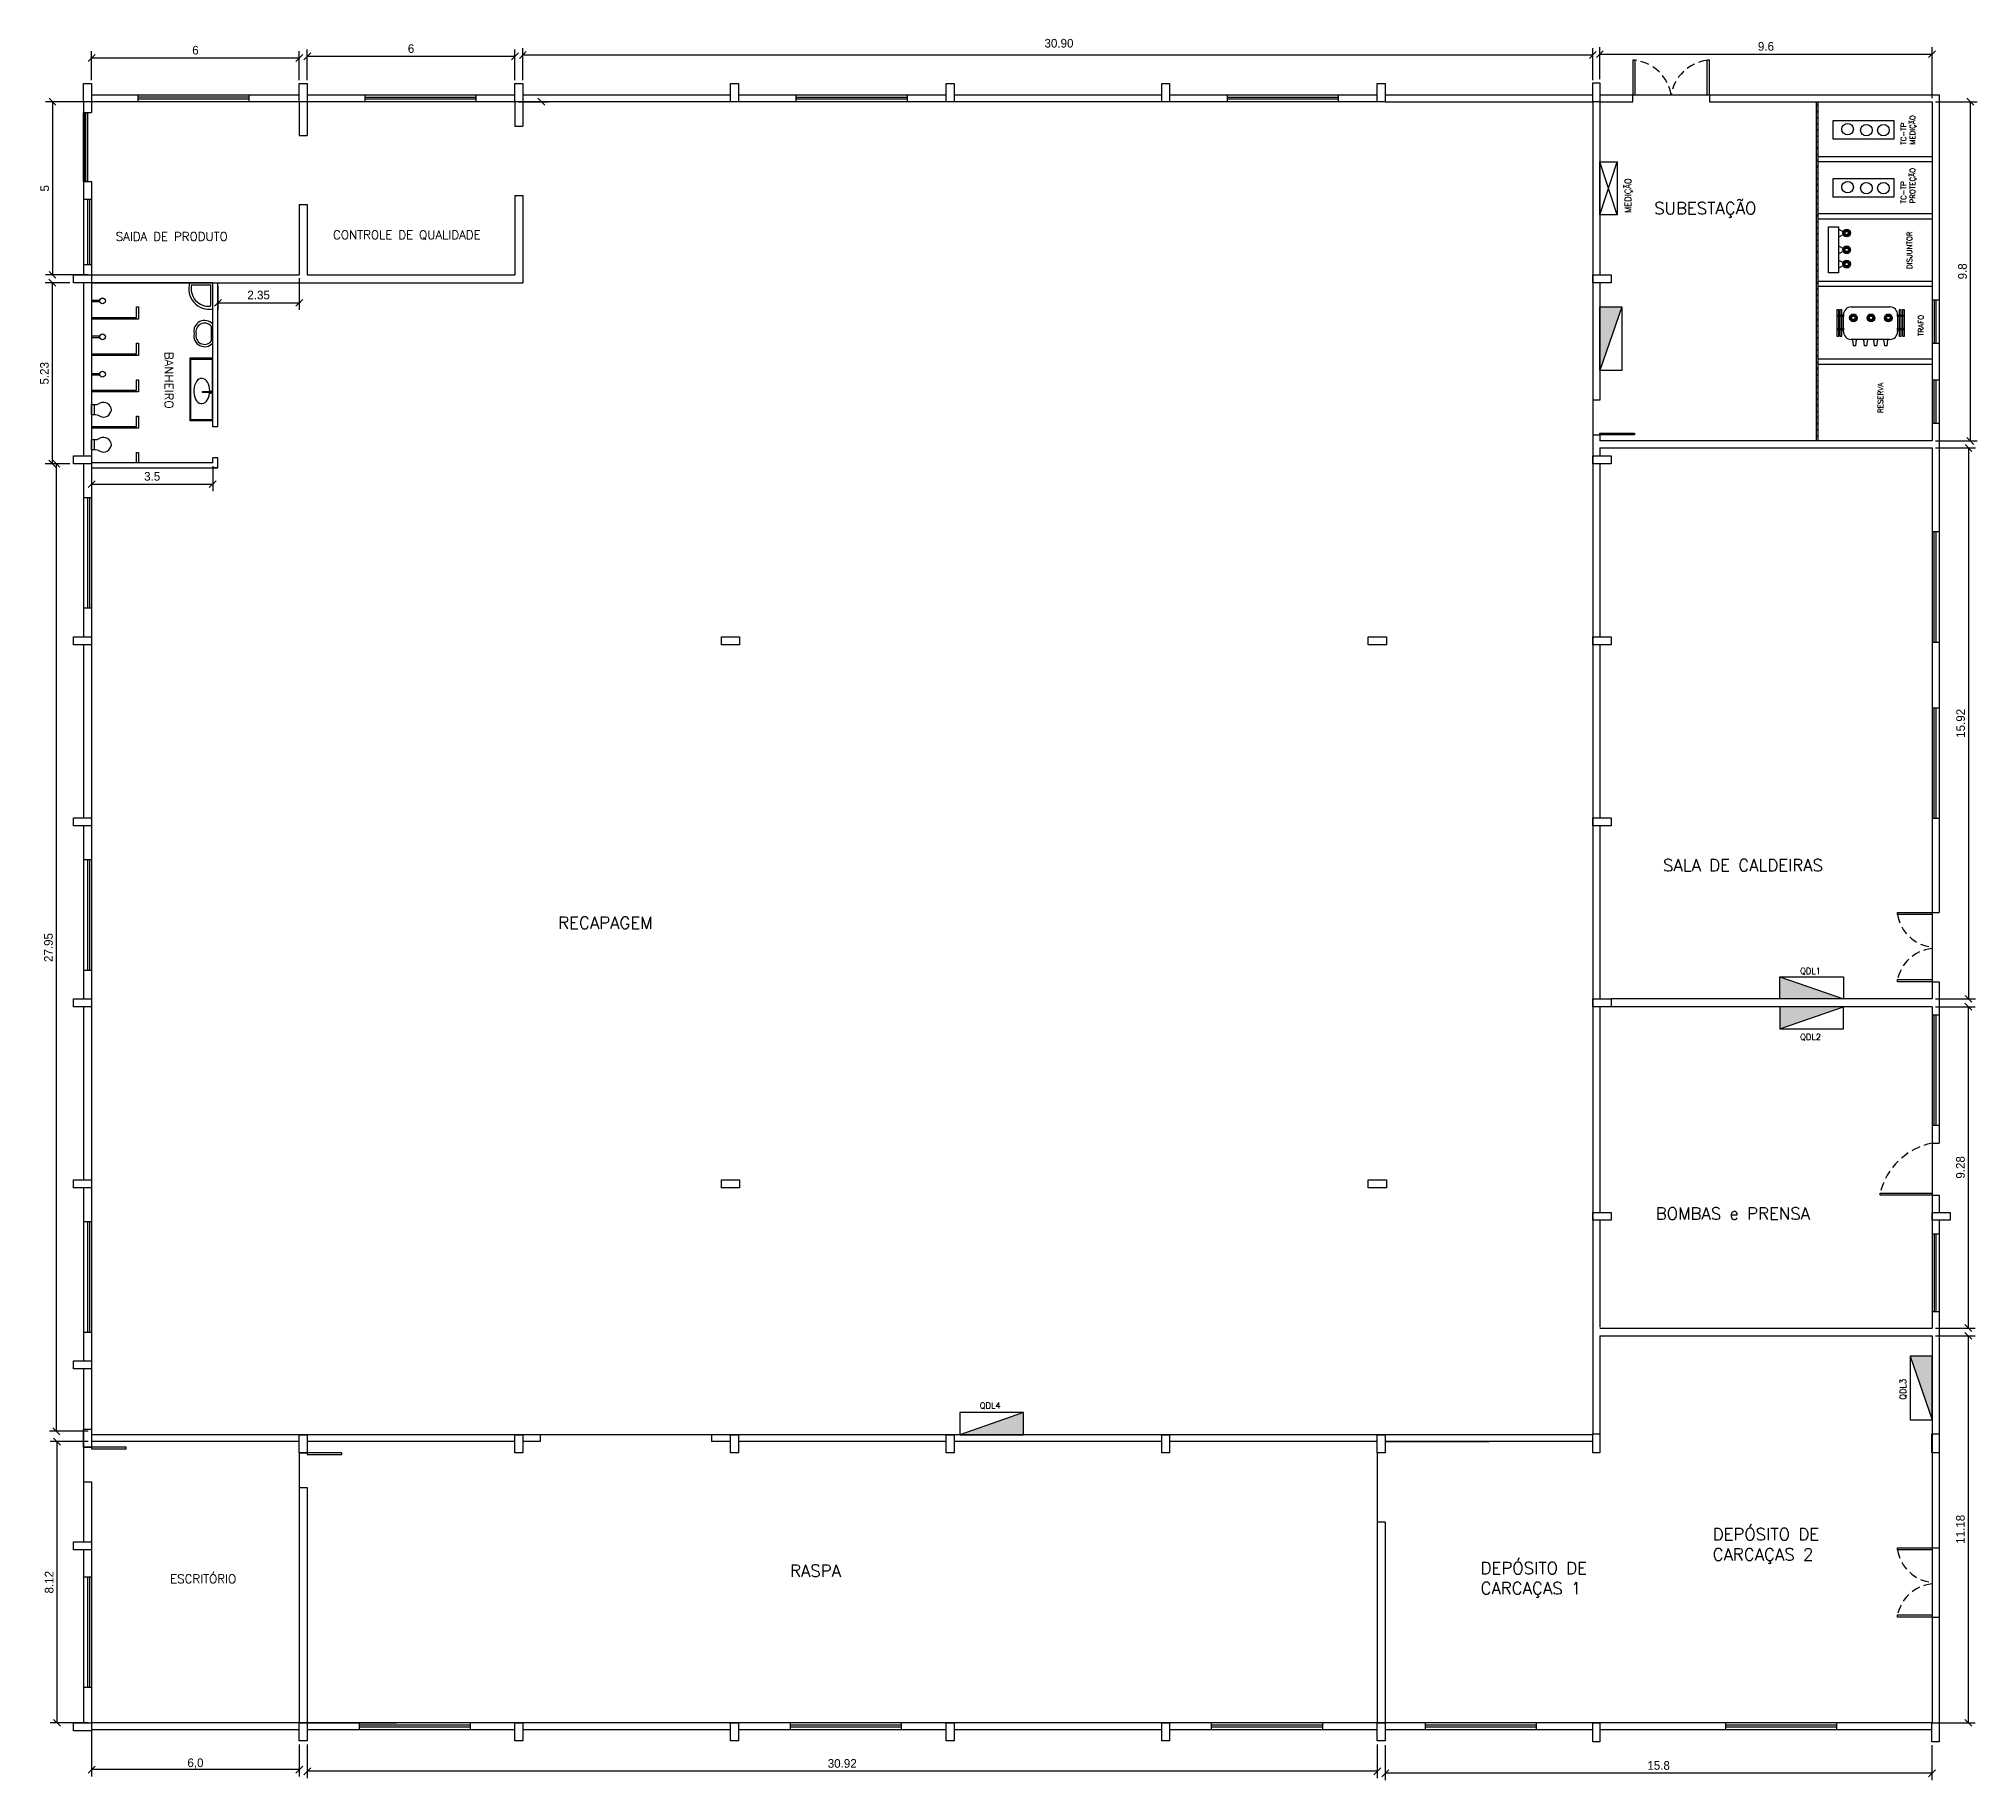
# Model space of a CAD drawing. Extents: x 196 to 412, y 12 to 135.
# Drawn here: x 284.8 to 340.8, y 81 to 131.3 of the extents above; entities that cross this region are included whole.
import ezdxf

# ---------------------------------------------------------------- set-up
doc = ezdxf.new("R2010")
doc.units = 0
doc.header["$MEASUREMENT"] = 0
doc.linetypes.add('DASHED2', pattern=[0.375, 0.25, -0.125])
doc.layers.get('0').update_dxf_attribs({"linetype": 'CONTINUOUS'})
doc.layers.get('DEFPOINTS').update_dxf_attribs({"linetype": 'CONTINUOUS'})
for name, color, linetype in [('_ARQ', 5, 'CONTINUOUS'), ('_ARQ-TEXTO', 4, 'CONTINUOUS'), ('_COTAS', 4, 'CONTINUOUS'), ('_ELT-PONTO', 2, 'CONTINUOUS'), ('_ELT-PONTO-TEXTO', 4, 'CONTINUOUS')]:
    doc.layers.add(name, color=color, linetype=linetype)
doc.styles.add('ROMANS', font='romans')
doc.dimstyles.new('LUMINOTECNICO', dxfattribs={"dimscale": 0, "dimtxt": 0.25, "dimasz": 0.2, "dimexe": 0.2, "dimexo": 0.1, "dimgap": 0.1, "dimtad": 1, "dimdsep": 46, "dimtxsty": 'Standard', "dimblk1": 'OBLIQUE', "dimblk2": 'OBLIQUE', "dimsah": 1, "dimcen": 0.2, "dimadec": 1, "dimazin": 0, "dimtfac": 1, "dimtmove": 0, "dimatfit": 3, "dimldrblk": 'OBLIQUE', "dimfxl": 1, "dimtolj": 1, "dimtzin": 0, "dimarcsym": 0})

msp = doc.modelspace()

# ---------------------------------------------------------------- texts
at = {"layer": '_ARQ-TEXTO', "style": 'ROMANS'}
for s, height, p in [('SUBESTAÇÃO', 0.35, (331.444, 126.218)), ('SAIDA DE PRODUTO', 0.25, (286.996, 125.45)), ('CONTROLE DE QUALIDADE', 0.25, (293.274, 125.501)), ('SALA DE CALDEIRAS', 0.35, (331.698, 107.238)), ('RECAPAGEM', 0.35, (299.778, 105.574)), ('BOMBAS e PRENSA', 0.35, (331.49, 97.174)), ('ESCRITÓRIO', 0.25, (288.567, 86.671)), ('RASPA', 0.35, (306.477, 86.853))]:
    msp.add_text(s, height=height, dxfattribs=at).set_placement(p)
msp.add_text('BANHEIRO', height=0.25, rotation=270, dxfattribs=at).set_placement((288.409, 122.245))
at = {"layer": '_ARQ-TEXTO', "linetype": 'Continuous', "char_height": 0.35, "attachment_point": 1, "style": 'ROMANS'}
for s, insert, width in [('DEPÓSITO DE \\PCARCAÇAS 2', (333.133, 88.259), 7.0685), ('DEPÓSITO DE \\PCARCAÇAS 1', (326.428, 87.282), 6.968)]:
    msp.add_mtext(s, dxfattribs=dict(at, insert=insert, width=width))
at = {"layer": '_COTAS', "linetype": 'Continuous', "char_height": 0.25, "attachment_point": 5}
for s, insert in [('30.90', (314.247, 131.158)), ('6,0', (289.298, 81.459))]:
    msp.add_mtext(s, dxfattribs=dict(at, insert=insert))
at = {"layer": '_ELT-PONTO-TEXTO', "style": 'ROMANS'}
for s, height, p in [('TC-TP', 0.15, (338.722, 128.224)), ('MEDIÇÃO', 0.15, (338.984, 128.224)), ('MEDIÇÃO', 0.176, (330.774, 126.254)), ('TC-TP', 0.15, (338.722, 126.529)), ('PROTEÇÃO', 0.15, (338.984, 126.529)), ('DISJUNTOR', 0.15, (338.893, 124.64)), ('TRAFO', 0.15, (339.225, 122.698)), ('RESERVA', 0.15, (338.055, 120.478)), ('QDL3', 0.176, (338.72, 91.969))]:
    msp.add_text(s, height=height, rotation=90, dxfattribs=at).set_placement(p)
for s, p in [('QDL1', (335.66, 104.267)), ('QDL2', (335.66, 102.363)), ('QDL4', (311.958, 91.713))]:
    msp.add_text(s, height=0.176, dxfattribs=at).set_placement(p)

# ---------------------------------------------------------------- blocks, each defined once
blk = doc.blocks.new('_OBLIQUE')
at = {"color": 0, "linetype": 'ByBlock'}
blk.add_line((-0.5, -0.5), (0.5, 0.5), dxfattribs=at)
blk = doc.blocks.new('*D111')
at = {"layer": '_COTAS', "color": 0, "linetype": 'Continuous', "lineweight": -2, "transparency": 16777216}
for p, q in [((329.873, 130.117), (329.873, 131.043)), ((329.873, 130.843), (339.473, 130.843)), ((339.473, 129.569), (339.473, 131.043))]:
    blk.add_line(p, q, dxfattribs=at)
at = {"layer": 'DEFPOINTS', "color": 0, "linetype": 'Continuous', "transparency": 16777216}
for p in [(339.473, 130.843), (329.873, 130.017), (339.473, 129.469)]:
    blk.add_point(p, dxfattribs=at)
at = {"layer": '_COTAS', "color": 0, "linetype": 'Continuous', "lineweight": -2, "transparency": 16777216, "xscale": 0.2, "yscale": 0.2, "zscale": 0.2, "rotation": 180}
blk.add_blockref('_OBLIQUE', (329.873, 130.843), dxfattribs=at)
at = {"layer": '_COTAS', "color": 0, "linetype": 'Continuous', "lineweight": -2, "transparency": 16777216, "xscale": 0.2, "yscale": 0.2, "zscale": 0.2}
blk.add_blockref('_OBLIQUE', (339.473, 130.843), dxfattribs=at)
at = {"layer": '_COTAS', "color": 0, "linetype": 'Continuous', "transparency": 16777216, "insert": (334.673, 131.068), "char_height": 0.25, "attachment_point": 5}
blk.add_mtext('\\A1;9.6', dxfattribs=at)
blk = doc.blocks.new('*D112')
at = {"layer": '_COTAS', "color": 0, "linetype": 'Continuous', "lineweight": -2, "transparency": 16777216}
for p, q in [((339.573, 129.469), (340.777, 129.469)), ((340.577, 129.469), (340.577, 119.669)), ((339.573, 119.669), (340.777, 119.669))]:
    blk.add_line(p, q, dxfattribs=at)
at = {"layer": 'DEFPOINTS', "color": 0, "linetype": 'Continuous', "transparency": 16777216}
for p in [(339.473, 129.469), (339.473, 119.669), (340.577, 119.669)]:
    blk.add_point(p, dxfattribs=at)
at = {"layer": '_COTAS', "color": 0, "linetype": 'Continuous', "lineweight": -2, "transparency": 16777216, "xscale": 0.2, "yscale": 0.2, "zscale": 0.2}
for p, rotation in [((340.577, 129.469), 90), ((340.577, 119.669), 270)]:
    blk.add_blockref('_OBLIQUE', p, dxfattribs=dict(at, rotation=rotation))
at = {"layer": '_COTAS', "color": 0, "linetype": 'Continuous', "transparency": 16777216, "insert": (340.352, 124.569), "char_height": 0.25, "attachment_point": 5, "rotation": 90}
blk.add_mtext('\\A1;9.8', dxfattribs=at)
blk = doc.blocks.new('*D113')
at = {"layer": '_COTAS', "color": 0, "linetype": 'Continuous', "lineweight": -2, "transparency": 16777216}
for p, q in [((339.573, 119.469), (340.724, 119.469)), ((340.524, 119.469), (340.524, 103.552)), ((339.573, 103.552), (340.724, 103.552))]:
    blk.add_line(p, q, dxfattribs=at)
at = {"layer": 'DEFPOINTS', "color": 0, "linetype": 'Continuous', "transparency": 16777216}
for p in [(339.473, 119.469), (339.473, 103.552), (340.524, 103.552)]:
    blk.add_point(p, dxfattribs=at)
at = {"layer": '_COTAS', "color": 0, "linetype": 'Continuous', "lineweight": -2, "transparency": 16777216, "xscale": 0.2, "yscale": 0.2, "zscale": 0.2}
for p, rotation in [((340.524, 119.469), 90), ((340.524, 103.552), 270)]:
    blk.add_blockref('_OBLIQUE', p, dxfattribs=dict(at, rotation=rotation))
at = {"layer": '_COTAS', "color": 0, "linetype": 'Continuous', "transparency": 16777216, "insert": (340.299, 111.511), "char_height": 0.25, "attachment_point": 5, "rotation": 90}
blk.add_mtext('\\A1;15.92', dxfattribs=at)
blk = doc.blocks.new('*D114')
at = {"layer": '_COTAS', "color": 0, "linetype": 'Continuous', "lineweight": -2, "transparency": 16777216}
for p, q in [((339.573, 103.323), (340.718, 103.323)), ((340.518, 103.323), (340.518, 94.041)), ((339.573, 94.041), (340.718, 94.041))]:
    blk.add_line(p, q, dxfattribs=at)
at = {"layer": 'DEFPOINTS', "color": 0, "linetype": 'Continuous', "transparency": 16777216}
for p in [(339.473, 103.323), (339.473, 94.041), (340.518, 94.041)]:
    blk.add_point(p, dxfattribs=at)
at = {"layer": '_COTAS', "color": 0, "linetype": 'Continuous', "lineweight": -2, "transparency": 16777216, "xscale": 0.2, "yscale": 0.2, "zscale": 0.2}
for p, rotation in [((340.518, 103.323), 90), ((340.518, 94.041), 270)]:
    blk.add_blockref('_OBLIQUE', p, dxfattribs=dict(at, rotation=rotation))
at = {"layer": '_COTAS', "color": 0, "linetype": 'Continuous', "transparency": 16777216, "insert": (340.293, 98.682), "char_height": 0.25, "attachment_point": 5, "rotation": 90}
blk.add_mtext('\\A1;9.28', dxfattribs=at)
blk = doc.blocks.new('*D115')
at = {"layer": '_COTAS', "color": 0, "linetype": 'Continuous', "lineweight": -2, "transparency": 16777216}
for p, q in [((339.573, 93.817), (340.718, 93.817)), ((340.518, 93.817), (340.518, 82.635)), ((339.57, 82.635), (340.718, 82.635))]:
    blk.add_line(p, q, dxfattribs=at)
at = {"layer": 'DEFPOINTS', "color": 0, "linetype": 'Continuous', "transparency": 16777216}
for p in [(339.473, 93.817), (339.47, 82.635), (340.518, 82.635)]:
    blk.add_point(p, dxfattribs=at)
at = {"layer": '_COTAS', "color": 0, "linetype": 'Continuous', "lineweight": -2, "transparency": 16777216, "xscale": 0.2, "yscale": 0.2, "zscale": 0.2}
for p, rotation in [((340.518, 93.817), 90), ((340.518, 82.635), 270)]:
    blk.add_blockref('_OBLIQUE', p, dxfattribs=dict(at, rotation=rotation))
at = {"layer": '_COTAS', "color": 0, "linetype": 'Continuous', "transparency": 16777216, "insert": (340.293, 88.226), "char_height": 0.25, "attachment_point": 5, "rotation": 90}
blk.add_mtext('\\A1;11.18', dxfattribs=at)
blk = doc.blocks.new('*D116')
at = {"layer": '_COTAS', "color": 0, "linetype": 'Continuous', "lineweight": -2, "transparency": 16777216}
for p, q in [((323.673, 81.987), (323.673, 80.977)), ((339.47, 81.987), (339.47, 80.977)), ((339.47, 81.177), (323.673, 81.177))]:
    blk.add_line(p, q, dxfattribs=at)
at = {"layer": 'DEFPOINTS', "color": 0, "linetype": 'Continuous', "transparency": 16777216}
for p in [(323.673, 82.087), (339.47, 82.087), (323.673, 81.177)]:
    blk.add_point(p, dxfattribs=at)
at = {"layer": '_COTAS', "color": 0, "linetype": 'Continuous', "lineweight": -2, "transparency": 16777216, "xscale": 0.2, "yscale": 0.2, "zscale": 0.2, "rotation": 180}
blk.add_blockref('_OBLIQUE', (323.673, 81.177), dxfattribs=at)
at = {"layer": '_COTAS', "color": 0, "linetype": 'Continuous', "lineweight": -2, "transparency": 16777216, "xscale": 0.2, "yscale": 0.2, "zscale": 0.2}
blk.add_blockref('_OBLIQUE', (339.47, 81.177), dxfattribs=at)
at = {"layer": '_COTAS', "color": 0, "linetype": 'Continuous', "transparency": 16777216, "insert": (331.571, 81.402), "char_height": 0.25, "attachment_point": 5}
blk.add_mtext('\\A1;15.8', dxfattribs=at)
blk = doc.blocks.new('*D117')
at = {"layer": '_COTAS', "color": 0, "linetype": 'Continuous', "lineweight": -2, "transparency": 16777216}
for p, q in [((292.527, 82.011), (292.527, 81.036)), ((323.444, 82.011), (323.444, 81.036)), ((323.444, 81.236), (292.527, 81.236))]:
    blk.add_line(p, q, dxfattribs=at)
at = {"layer": 'DEFPOINTS', "color": 0, "linetype": 'Continuous', "transparency": 16777216}
for p in [(292.527, 82.111), (323.444, 82.111), (292.527, 81.236)]:
    blk.add_point(p, dxfattribs=at)
at = {"layer": '_COTAS', "color": 0, "linetype": 'Continuous', "lineweight": -2, "transparency": 16777216, "xscale": 0.2, "yscale": 0.2, "zscale": 0.2, "rotation": 180}
blk.add_blockref('_OBLIQUE', (292.527, 81.236), dxfattribs=at)
at = {"layer": '_COTAS', "color": 0, "linetype": 'Continuous', "lineweight": -2, "transparency": 16777216, "xscale": 0.2, "yscale": 0.2, "zscale": 0.2}
blk.add_blockref('_OBLIQUE', (323.444, 81.236), dxfattribs=at)
at = {"layer": '_COTAS', "color": 0, "linetype": 'Continuous', "transparency": 16777216, "insert": (307.985, 81.461), "char_height": 0.25, "attachment_point": 5}
blk.add_mtext('\\A1;30.92', dxfattribs=at)
blk = doc.blocks.new('*D118')
at = {"layer": '_COTAS', "color": 0, "linetype": 'Continuous', "lineweight": -2, "transparency": 16777216}
for p, q in [((292.527, 130.093), (292.527, 130.978)), ((298.527, 130.778), (292.527, 130.778)), ((298.527, 130.093), (298.527, 130.978))]:
    blk.add_line(p, q, dxfattribs=at)
at = {"layer": 'DEFPOINTS', "color": 0, "linetype": 'Continuous', "transparency": 16777216}
for p in [(292.527, 130.778), (292.527, 129.993), (298.527, 129.993)]:
    blk.add_point(p, dxfattribs=at)
at = {"layer": '_COTAS', "color": 0, "linetype": 'Continuous', "lineweight": -2, "transparency": 16777216, "xscale": 0.2, "yscale": 0.2, "zscale": 0.2, "rotation": 180}
blk.add_blockref('_OBLIQUE', (292.527, 130.778), dxfattribs=at)
at = {"layer": '_COTAS', "color": 0, "linetype": 'Continuous', "lineweight": -2, "transparency": 16777216, "xscale": 0.2, "yscale": 0.2, "zscale": 0.2}
blk.add_blockref('_OBLIQUE', (298.527, 130.778), dxfattribs=at)
at = {"layer": '_COTAS', "color": 0, "linetype": 'Continuous', "transparency": 16777216, "insert": (295.527, 131.003), "char_height": 0.25, "attachment_point": 5}
blk.add_mtext('\\A1;6', dxfattribs=at)
blk = doc.blocks.new('*D119')
at = {"layer": '_COTAS', "color": 0, "linetype": 'Continuous', "lineweight": -2, "transparency": 16777216}
for p, q in [((286.298, 130.093), (286.298, 130.932)), ((292.298, 130.732), (286.298, 130.732)), ((292.298, 130.093), (292.298, 130.932))]:
    blk.add_line(p, q, dxfattribs=at)
at = {"layer": 'DEFPOINTS', "color": 0, "linetype": 'Continuous', "transparency": 16777216}
for p in [(286.298, 130.732), (286.298, 129.993), (292.298, 129.993)]:
    blk.add_point(p, dxfattribs=at)
at = {"layer": '_COTAS', "color": 0, "linetype": 'Continuous', "lineweight": -2, "transparency": 16777216, "xscale": 0.2, "yscale": 0.2, "zscale": 0.2, "rotation": 180}
blk.add_blockref('_OBLIQUE', (286.298, 130.732), dxfattribs=at)
at = {"layer": '_COTAS', "color": 0, "linetype": 'Continuous', "lineweight": -2, "transparency": 16777216, "xscale": 0.2, "yscale": 0.2, "zscale": 0.2}
blk.add_blockref('_OBLIQUE', (292.298, 130.732), dxfattribs=at)
at = {"layer": '_COTAS', "color": 0, "linetype": 'Continuous', "transparency": 16777216, "insert": (289.298, 130.957), "char_height": 0.25, "attachment_point": 5}
blk.add_mtext('\\A1;6', dxfattribs=at)
blk = doc.blocks.new('*D120')
at = {"layer": '_COTAS', "color": 0, "linetype": 'Continuous', "lineweight": -2, "transparency": 16777216}
for p, q in [((286.198, 129.469), (284.969, 129.469)), ((285.169, 129.469), (285.169, 124.469)), ((286.198, 124.469), (284.969, 124.469))]:
    blk.add_line(p, q, dxfattribs=at)
at = {"layer": 'DEFPOINTS', "color": 0, "linetype": 'Continuous', "transparency": 16777216}
for p in [(286.298, 129.469), (285.169, 124.469), (286.298, 124.469)]:
    blk.add_point(p, dxfattribs=at)
at = {"layer": '_COTAS', "color": 0, "linetype": 'Continuous', "lineweight": -2, "transparency": 16777216, "xscale": 0.2, "yscale": 0.2, "zscale": 0.2}
for p, rotation in [((285.169, 129.469), 90), ((285.169, 124.469), 270)]:
    blk.add_blockref('_OBLIQUE', p, dxfattribs=dict(at, rotation=rotation))
at = {"layer": '_COTAS', "color": 0, "linetype": 'Continuous', "transparency": 16777216, "insert": (284.944, 126.969), "char_height": 0.25, "attachment_point": 5, "rotation": 90}
blk.add_mtext('\\A1;5', dxfattribs=at)
blk = doc.blocks.new('*D121')
at = {"layer": '_COTAS', "color": 0, "linetype": 'Continuous', "lineweight": -2, "transparency": 16777216}
for p, q in [((286.298, 118.79), (286.298, 118.22)), ((289.798, 118.94), (289.798, 118.22)), ((286.298, 118.42), (289.798, 118.42))]:
    blk.add_line(p, q, dxfattribs=at)
at = {"layer": 'DEFPOINTS', "color": 0, "linetype": 'Continuous', "transparency": 16777216}
for p in [(286.298, 118.89), (289.798, 119.04), (289.798, 118.42)]:
    blk.add_point(p, dxfattribs=at)
at = {"layer": '_COTAS', "color": 0, "linetype": 'Continuous', "lineweight": -2, "transparency": 16777216, "xscale": 0.2, "yscale": 0.2, "zscale": 0.2, "rotation": 180}
blk.add_blockref('_OBLIQUE', (286.298, 118.42), dxfattribs=at)
at = {"layer": '_COTAS', "color": 0, "linetype": 'Continuous', "lineweight": -2, "transparency": 16777216, "xscale": 0.2, "yscale": 0.2, "zscale": 0.2}
blk.add_blockref('_OBLIQUE', (289.798, 118.42), dxfattribs=at)
at = {"layer": '_COTAS', "color": 0, "linetype": 'Continuous', "transparency": 16777216, "insert": (288.048, 118.645), "char_height": 0.25, "attachment_point": 5}
blk.add_mtext('\\A1;3.5', dxfattribs=at)
blk = doc.blocks.new('*D122')
at = {"layer": '_COTAS', "color": 0, "linetype": 'Continuous', "lineweight": -2, "transparency": 16777216}
for p, q in [((285.673, 124.24), (284.96, 124.24)), ((285.16, 124.24), (285.16, 119.011)), ((285.673, 119.011), (284.96, 119.011))]:
    blk.add_line(p, q, dxfattribs=at)
at = {"layer": 'DEFPOINTS', "color": 0, "linetype": 'Continuous', "transparency": 16777216}
for p in [(285.773, 124.24), (285.16, 119.011), (285.773, 119.011)]:
    blk.add_point(p, dxfattribs=at)
at = {"layer": '_COTAS', "color": 0, "linetype": 'Continuous', "lineweight": -2, "transparency": 16777216, "xscale": 0.2, "yscale": 0.2, "zscale": 0.2}
for p, rotation in [((285.16, 124.24), 90), ((285.16, 119.011), 270)]:
    blk.add_blockref('_OBLIQUE', p, dxfattribs=dict(at, rotation=rotation))
at = {"layer": '_COTAS', "color": 0, "linetype": 'Continuous', "transparency": 16777216, "insert": (284.935, 121.625), "char_height": 0.25, "attachment_point": 5, "rotation": 90}
blk.add_mtext('\\A1;5.23', dxfattribs=at)
blk = doc.blocks.new('*D123')
at = {"layer": '_COTAS', "color": 0, "linetype": 'Continuous', "lineweight": -2, "transparency": 16777216}
for p, q in [((292.298, 124.369), (292.298, 123.459)), ((289.948, 124.14), (289.948, 123.459)), ((289.948, 123.659), (292.298, 123.659))]:
    blk.add_line(p, q, dxfattribs=at)
at = {"layer": 'DEFPOINTS', "color": 0, "linetype": 'Continuous', "transparency": 16777216}
for p in [(292.298, 124.469), (289.948, 124.24), (292.298, 123.659)]:
    blk.add_point(p, dxfattribs=at)
at = {"layer": '_COTAS', "color": 0, "linetype": 'Continuous', "lineweight": -2, "transparency": 16777216, "xscale": 0.2, "yscale": 0.2, "zscale": 0.2, "rotation": 180}
blk.add_blockref('_OBLIQUE', (289.948, 123.659), dxfattribs=at)
at = {"layer": '_COTAS', "color": 0, "linetype": 'Continuous', "lineweight": -2, "transparency": 16777216, "xscale": 0.2, "yscale": 0.2, "zscale": 0.2}
blk.add_blockref('_OBLIQUE', (292.298, 123.659), dxfattribs=at)
at = {"layer": '_COTAS', "color": 0, "linetype": 'Continuous', "transparency": 16777216, "insert": (291.123, 123.884), "char_height": 0.25, "attachment_point": 5}
blk.add_mtext('\\A1;2.35', dxfattribs=at)
blk = doc.blocks.new('*D124')
at = {"layer": '_COTAS', "color": 0, "linetype": 'Continuous', "lineweight": -2, "transparency": 16777216}
for p, q in [((285.673, 119.011), (285.077, 119.011)), ((285.277, 119.011), (285.277, 91.06)), ((286.198, 91.06), (285.077, 91.06))]:
    blk.add_line(p, q, dxfattribs=at)
at = {"layer": 'DEFPOINTS', "color": 0, "linetype": 'Continuous', "transparency": 16777216}
for p in [(285.773, 119.011), (285.277, 91.06), (286.298, 91.06)]:
    blk.add_point(p, dxfattribs=at)
at = {"layer": '_COTAS', "color": 0, "linetype": 'Continuous', "lineweight": -2, "transparency": 16777216, "xscale": 0.2, "yscale": 0.2, "zscale": 0.2}
for p, rotation in [((285.277, 119.011), 90), ((285.277, 91.06), 270)]:
    blk.add_blockref('_OBLIQUE', p, dxfattribs=dict(at, rotation=rotation))
at = {"layer": '_COTAS', "color": 0, "linetype": 'Continuous', "transparency": 16777216, "insert": (285.052, 105.035), "char_height": 0.25, "attachment_point": 5, "rotation": 90}
blk.add_mtext('\\A1;27.95', dxfattribs=at)
blk = doc.blocks.new('*D125')
at = {"layer": '_COTAS', "color": 0, "linetype": 'Continuous', "lineweight": -2, "transparency": 16777216}
for p, q in [((286.198, 90.76), (285.097, 90.76)), ((285.297, 90.76), (285.297, 82.635)), ((286.198, 82.635), (285.097, 82.635))]:
    blk.add_line(p, q, dxfattribs=at)
at = {"layer": 'DEFPOINTS', "color": 0, "linetype": 'Continuous', "transparency": 16777216}
for p in [(286.298, 90.76), (285.297, 82.635), (286.298, 82.635)]:
    blk.add_point(p, dxfattribs=at)
at = {"layer": '_COTAS', "color": 0, "linetype": 'Continuous', "lineweight": -2, "transparency": 16777216, "xscale": 0.2, "yscale": 0.2, "zscale": 0.2}
for p, rotation in [((285.297, 90.76), 90), ((285.297, 82.635), 270)]:
    blk.add_blockref('_OBLIQUE', p, dxfattribs=dict(at, rotation=rotation))
at = {"layer": '_COTAS', "color": 0, "linetype": 'Continuous', "transparency": 16777216, "insert": (285.072, 86.698), "char_height": 0.25, "attachment_point": 5, "rotation": 90}
blk.add_mtext('\\A1;8.12', dxfattribs=at)

# ---------------------------------------------------------------- dimensions: what is measured, and where the dimension line sits
at = {"layer": '_COTAS', "linetype": 'Continuous'}
for base, p1, p2, picture, middle in [((286.298, 130.732), (292.298, 129.993), (286.298, 129.993), '*D119', (289.298, 130.957)), ((292.527, 130.778), (298.527, 129.993), (292.527, 129.993), '*D118', (295.527, 131.003)), ((339.473, 130.843), (329.873, 130.017), (339.473, 129.469), '*D111', (334.673, 131.068)), ((292.298, 123.659), (289.948, 124.24), (292.298, 124.469), '*D123', (291.123, 123.884)), ((289.798, 118.42), (286.298, 118.89), (289.798, 119.04), '*D121', (288.048, 118.645)), ((292.527, 81.236), (323.444, 82.111), (292.527, 82.111), '*D117', (307.985, 81.461)), ((323.673, 81.177), (339.47, 82.087), (323.673, 82.087), '*D116', (331.571, 81.402))]:
    dim = msp.add_linear_dim(base=base, p1=p1, p2=p2, dimstyle='LUMINOTECNICO', override={"dimscale": 1}, dxfattribs=at)
    dim.commit()
    dim.dimension.update_dxf_attribs({"geometry": picture, "text_midpoint": middle})
for base, p1, p2, picture, middle in [((285.169, 124.469), (286.298, 129.469), (286.298, 124.469), '*D120', (284.944, 126.969)), ((340.577, 119.669), (339.473, 129.469), (339.473, 119.669), '*D112', (340.352, 124.569)), ((285.16, 119.011), (285.773, 124.24), (285.773, 119.011), '*D122', (284.935, 121.625)), ((340.524, 103.552), (339.473, 119.469), (339.473, 103.552), '*D113', (340.299, 111.511)), ((285.277, 91.06), (285.773, 119.011), (286.298, 91.06), '*D124', (285.052, 105.035)), ((340.518, 94.041), (339.473, 103.323), (339.473, 94.041), '*D114', (340.293, 98.682)), ((340.518, 82.635), (339.473, 93.817), (339.47, 82.635), '*D115', (340.293, 88.226)), ((285.2968, 82.6354), (286.2976, 90.7598), (286.2976, 82.6354), '*D125', (285.0718, 86.6976))]:
    dim = msp.add_linear_dim(base=base, p1=p1, p2=p2, angle=90, dimstyle='LUMINOTECNICO', override={"dimscale": 1}, dxfattribs=at)
    dim.commit()
    dim.dimension.update_dxf_attribs({"geometry": picture, "text_midpoint": middle})

# ---------------------------------------------------------------- hatches: boundary and pattern name
at = {"layer": '_ARQ'}
h = msp.add_hatch(dxfattribs=at)
h.set_pattern_fill('ANSI31', color=256, style=0)
h.set_pattern_definition([(45, (66.87959, -4.49997), (-0.08838835, 0.08838835), [])])
h.paths.add_polyline_path([(336.182, 129.469), (336.13, 129.469), (336.13, 119.669), (336.182, 119.669)])
at = {"layer": '_ELT-PONTO', "linetype": 'Continuous'}
h = msp.add_hatch(color=256, dxfattribs=at)
h.paths.add_polyline_path([(336.894, 125.675, 1), (337.116, 125.675, 1)])
h.paths.add_polyline_path([(337.054, 125.675, -1), (336.956, 125.675, -1)], flags=16)
h = msp.add_hatch(color=256, dxfattribs=at)
h.paths.add_polyline_path([(336.894, 125.191, 1), (337.116, 125.191, 1)])
h.paths.add_polyline_path([(337.054, 125.191, -1), (336.956, 125.191, -1)], flags=16)
h = msp.add_hatch(color=256, dxfattribs=at)
h.paths.add_polyline_path([(336.894, 124.778, 1), (337.116, 124.778, 1)])
h.paths.add_polyline_path([(337.054, 124.778, -1), (336.956, 124.778, -1)], flags=16)
for points in [[(329.873, 121.702), (330.51, 123.542), (329.873, 123.542)], [(336.913, 103.552), (335.072, 104.189), (335.072, 103.552)], [(335.072, 103.323), (335.072, 102.686), (336.913, 103.323)], [(339.473, 93.231), (338.836, 93.231), (339.473, 91.391)], [(313.219, 90.96), (313.219, 91.597), (311.379, 90.96)]]:
    msp.add_hatch(color=256, dxfattribs=at).paths.add_polyline_path(points)
h = msp.add_hatch(color=256, dxfattribs=at)
h.paths.add_polyline_path([(337.311, 123.226, 1), (337.09, 123.226, 1)])
h.paths.add_polyline_path([(337.151, 123.226, -1), (337.25, 123.226, -1)], flags=16)
h = msp.add_hatch(color=256, dxfattribs=at)
h.paths.add_polyline_path([(337.708, 123.116, 1), (337.708, 123.337, 1)])
h.paths.add_polyline_path([(337.708, 123.276, -1), (337.708, 123.177, -1)], flags=16)
h = msp.add_hatch(color=256, dxfattribs=at)
h.paths.add_polyline_path([(338.32, 123.226, 1), (338.099, 123.226, 1)])
h.paths.add_polyline_path([(338.16, 123.226, -1), (338.259, 123.226, -1)], flags=16)

# ---------------------------------------------------------------- linework, layer by layer
at = {"layer": '_ARQ', "linetype": 'Continuous'}
for p, q in [((298.756, 130.093), (298.756, 131.022)), ((323.444, 129.469), (286.298, 129.469)), ((286.298, 129.469), (286.298, 129.163)), ((292.298, 129.469), (292.298, 128.496)), ((292.527, 129.469), (292.527, 128.496)), ((298.527, 129.469), (298.527, 128.763)), ((298.627, 129.469), (299.49, 129.469)), ((298.756, 129.469), (298.756, 128.763)), ((330.827, 129.667), (333.037, 129.667)), ((330.827, 129.469), (330.827, 129.667)), ((333.037, 129.667), (333.037, 129.469)), ((286.068, 129.163), (286.298, 129.163)), ((286.108, 127.163), (286.108, 129.163)), ((286.134, 127.163), (286.134, 129.163)), ((292.298, 128.496), (292.527, 128.496)), ((298.527, 128.763), (298.756, 128.763)), ((286.068, 127.163), (286.298, 127.163)), ((286.298, 127.163), (286.298, 90.6)), ((298.527, 126.763), (298.527, 124.469)), ((298.527, 126.763), (298.756, 126.763)), ((298.756, 126.763), (298.756, 124.24)), ((292.298, 126.496), (292.298, 124.469)), ((292.298, 126.496), (292.527, 126.496)), ((292.527, 126.496), (292.527, 124.469)), ((286.298, 124.469), (292.298, 124.469)), ((292.527, 124.469), (298.527, 124.469)), ((286.298, 124.24), (298.756, 124.24)), ((289.185, 124.183), (289.738, 124.183)), ((289.738, 123.561), (289.738, 124.183)), ((289.948, 124.14), (289.948, 123.547)), ((329.873, 124.24), (329.873, 120.848)), ((289.752, 122.986), (289.753, 122.548)), ((289.498, 121.094), (289.695, 121.094)), ((289.498, 121.072), (289.498, 121.094)), ((289.694, 121.072), (289.498, 121.072)), ((289.709, 121.082), (289.693, 121.082)), ((289.709, 121.081), (289.693, 121.081)), ((289.709, 121.08), (289.693, 121.08)), ((289.702, 121.056), (289.714, 121.068)), ((289.703, 121.106), (289.714, 121.095)), ((289.703, 121.056), (289.715, 121.067)), ((289.704, 121.108), (289.716, 121.097)), ((289.704, 121.107), (289.715, 121.096)), ((289.704, 121.055), (289.716, 121.066)), ((289.728, 121.102), (289.728, 121.117)), ((289.728, 121.045), (289.728, 121.061)), ((289.729, 121.102), (289.729, 121.117)), ((289.729, 121.045), (289.729, 121.061)), ((289.731, 121.102), (289.731, 121.117)), ((289.731, 121.045), (289.731, 121.061)), ((289.743, 121.096), (289.754, 121.108)), ((289.743, 121.066), (289.754, 121.055)), ((289.744, 121.095), (289.755, 121.107)), ((289.744, 121.067), (289.755, 121.055)), ((289.745, 121.094), (289.756, 121.106)), ((289.745, 121.068), (289.756, 121.056)), ((289.75, 121.082), (289.766, 121.082)), ((289.75, 121.081), (289.766, 121.081)), ((289.75, 121.08), (289.766, 121.08)), ((329.873, 120.848), (329.673, 120.848)), ((289.798, 119.04), (289.798, 119.182)), ((289.948, 118.89), (289.948, 119.182)), ((339.473, 106.046), (339.473, 104.046)), ((339.473, 103.323), (339.473, 99.382)), ((339.473, 99.382), (339.473, 97.942)), ((339.473, 99.382), (339.673, 99.382)), ((339.473, 97.882), (339.673, 97.882)), ((329.873, 97.153), (329.873, 94.068)), ((329.873, 93.817), (329.873, 90.983)), ((299.254, 90.96), (299.254, 90.76)), ((304.208, 90.96), (304.208, 90.76)), ((286.068, 90.6), (286.298, 90.6)), ((292.298, 90.435), (292.298, 82.635)), ((292.298, 90.435), (292.527, 90.435)), ((323.444, 90.435), (323.444, 82.635)), ((286.068, 89.6), (286.298, 89.6)), ((286.298, 89.6), (286.298, 82.635)), ((292.298, 89.435), (292.527, 89.435)), ((292.527, 89.435), (292.527, 82.635)), ((323.673, 88.435), (323.444, 88.435)), ((323.673, 88.435), (323.673, 82.635)), ((339.473, 87.661), (339.473, 85.721)), ((292.298, 82.011), (292.298, 81.084))]:
    msp.add_line(p, q, dxfattribs=at)
at = {"layer": '_ARQ'}
for p, q in [((286.068, 129.469), (286.068, 124.469)), ((286.298, 129.669), (292.298, 129.669)), ((287.641, 129.469), (287.641, 129.672)), ((287.641, 129.607), (290.838, 129.607)), ((287.641, 129.554), (290.838, 129.554)), ((290.841, 129.672), (290.841, 129.469)), ((292.527, 129.669), (298.527, 129.669)), ((294.2, 129.466), (294.2, 129.669)), ((294.2, 129.604), (297.397, 129.604)), ((294.2, 129.551), (297.397, 129.551)), ((297.4, 129.669), (297.4, 129.466)), ((298.756, 129.669), (304.756, 129.669)), ((304.985, 129.669), (310.985, 129.669)), ((306.658, 129.466), (306.658, 129.669)), ((306.658, 129.604), (309.855, 129.604)), ((306.658, 129.551), (309.855, 129.551)), ((309.858, 129.669), (309.858, 129.466)), ((311.214, 129.669), (317.214, 129.669)), ((317.444, 129.669), (323.444, 129.669)), ((319.117, 129.466), (319.117, 129.669)), ((319.117, 129.604), (322.314, 129.604)), ((319.117, 129.551), (322.314, 129.551)), ((322.317, 129.669), (322.317, 129.466)), ((323.673, 129.669), (329.67, 129.669)), ((323.673, 129.469), (329.673, 129.469)), ((329.673, 129.469), (329.673, 90.983)), ((329.873, 129.669), (339.673, 129.669)), ((329.873, 129.469), (329.873, 124.469)), ((329.873, 129.469), (330.827, 129.469)), ((333.037, 129.469), (339.473, 129.469)), ((336.13, 119.669), (336.13, 129.469)), ((336.182, 119.669), (336.182, 129.469)), ((339.473, 129.469), (339.473, 119.669)), ((339.673, 129.669), (339.673, 106.046)), ((336.182, 127.889), (339.473, 127.889)), ((336.182, 127.739), (339.473, 127.739)), ((286.095, 126.656), (286.298, 126.656)), ((286.179, 126.656), (286.179, 124.765)), ((286.233, 126.656), (286.233, 124.765)), ((336.182, 126.239), (339.473, 126.239)), ((336.182, 126.089), (339.473, 126.089)), ((286.298, 124.762), (286.095, 124.762)), ((286.068, 124.24), (286.068, 119.24)), ((286.298, 124.24), (286.298, 115.89)), ((289.798, 124.24), (286.298, 124.24)), ((289.798, 120.082), (289.798, 124.24)), ((289.948, 120.082), (289.948, 124.24)), ((336.182, 124.289), (339.473, 124.289)), ((336.182, 124.139), (339.473, 124.139)), ((286.298, 123.74), (286.528, 123.74)), ((286.298, 123.24), (287.598, 123.24)), ((286.528, 123.69), (286.303, 123.69)), ((286.528, 123.74), (286.528, 123.69)), ((287.598, 123.24), (287.598, 123.54)), ((287.598, 123.54), (287.648, 123.54)), ((287.648, 123.54), (287.648, 123.19)), ((339.473, 123.744), (339.676, 123.744)), ((339.538, 122.494), (339.538, 123.744)), ((339.591, 122.494), (339.591, 123.744)), ((287.648, 123.19), (286.298, 123.19)), ((286.298, 122.702), (286.528, 122.702)), ((286.528, 122.702), (286.528, 122.652)), ((286.298, 122.19), (287.598, 122.19)), ((287.648, 122.14), (286.298, 122.14)), ((286.528, 122.652), (286.303, 122.652)), ((287.598, 122.49), (287.648, 122.49)), ((287.598, 122.19), (287.598, 122.49)), ((287.648, 122.49), (287.648, 122.14)), ((339.473, 122.494), (339.676, 122.494)), ((286.298, 121.622), (286.528, 121.622)), ((286.528, 121.572), (286.303, 121.572)), ((286.528, 121.622), (286.528, 121.572)), ((289.137, 122.065), (289.137, 120.248)), ((289.798, 122.065), (289.137, 122.065)), ((336.182, 122.039), (339.473, 122.039)), ((336.182, 121.889), (339.473, 121.889)), ((286.298, 121.14), (287.598, 121.14)), ((287.648, 121.09), (286.298, 121.09)), ((287.598, 121.44), (287.648, 121.44)), ((287.598, 121.14), (287.598, 121.44)), ((287.648, 121.44), (287.648, 121.09)), ((339.47, 121.433), (339.673, 121.433)), ((339.535, 120.182), (339.535, 121.433)), ((339.588, 120.182), (339.588, 121.433)), ((286.298, 120.09), (287.598, 120.09)), ((287.648, 120.04), (286.298, 120.04)), ((287.598, 120.09), (287.598, 120.39)), ((287.598, 120.39), (287.648, 120.39)), ((287.648, 120.39), (287.648, 120.04)), ((289.798, 120.248), (289.137, 120.248)), ((289.948, 120.082), (289.798, 120.082)), ((339.47, 120.182), (339.673, 120.182)), ((287.598, 119.34), (287.648, 119.34)), ((287.598, 119.04), (287.598, 119.34)), ((287.648, 119.34), (287.648, 119.04)), ((329.673, 119.848), (329.873, 119.848)), ((329.873, 119.848), (329.873, 119.669)), ((339.473, 119.669), (329.873, 119.669)), ((329.873, 119.469), (339.473, 119.469)), ((329.873, 119.469), (329.873, 119.24)), ((339.473, 119.469), (339.473, 106.046)), ((286.068, 119.011), (286.068, 114.011)), ((289.798, 119.04), (286.298, 119.04)), ((286.298, 118.89), (289.948, 118.89)), ((289.948, 119.182), (289.798, 119.182)), ((289.948, 118.89), (289.798, 118.89)), ((329.873, 119.011), (329.873, 114.011)), ((286.095, 118.034), (286.298, 118.034)), ((286.179, 118.034), (286.179, 114.837)), ((286.233, 118.034), (286.233, 114.837)), ((339.473, 117.051), (339.673, 117.051)), ((339.535, 113.851), (339.535, 117.049)), ((339.588, 113.851), (339.588, 117.049)), ((286.298, 114.834), (286.095, 114.834)), ((286.068, 113.781), (286.068, 108.781)), ((329.873, 113.781), (329.873, 108.781)), ((339.673, 113.851), (339.473, 113.851)), ((339.473, 111.962), (339.673, 111.962)), ((339.535, 108.762), (339.535, 111.959)), ((339.588, 108.762), (339.588, 111.959)), ((339.673, 108.762), (339.473, 108.762)), ((286.068, 108.552), (286.068, 103.552)), ((329.873, 108.552), (329.873, 103.552)), ((286.095, 107.575), (286.298, 107.575)), ((286.179, 107.575), (286.179, 104.378)), ((286.233, 107.575), (286.233, 104.378)), ((339.473, 106.046), (339.673, 106.046)), ((286.298, 104.375), (286.095, 104.375)), ((339.473, 104.046), (339.673, 104.046)), ((339.473, 104.046), (339.473, 103.552)), ((339.673, 104.046), (339.673, 99.382)), ((286.068, 103.323), (286.068, 98.323)), ((329.873, 103.323), (329.873, 97.382)), ((339.473, 103.552), (330.197, 103.552)), ((339.473, 103.323), (330.197, 103.323)), ((339.47, 103.092), (339.673, 103.092)), ((339.535, 99.892), (339.535, 103.089)), ((339.588, 99.892), (339.588, 103.089)), ((339.673, 99.892), (339.47, 99.892)), ((286.068, 98.094), (286.068, 93.094)), ((339.473, 97.882), (339.473, 94.041)), ((339.673, 97.882), (339.673, 97.382)), ((286.095, 97.117), (286.298, 97.117)), ((286.179, 97.117), (286.179, 93.92)), ((286.233, 97.117), (286.233, 93.92)), ((339.673, 97.153), (339.673, 82.435)), ((339.473, 96.761), (339.676, 96.761)), ((339.538, 94.507), (339.538, 96.758)), ((339.591, 94.507), (339.591, 96.758)), ((339.676, 94.507), (339.473, 94.507)), ((286.298, 93.917), (286.095, 93.917)), ((329.873, 94.041), (339.473, 94.041)), ((329.873, 93.817), (339.473, 93.817)), ((339.473, 93.817), (339.473, 82.635)), ((286.068, 92.865), (286.068, 87.865)), ((329.67, 90.96), (286.298, 90.96)), ((292.298, 90.76), (286.298, 90.76)), ((298.527, 90.76), (292.527, 90.76)), ((299.254, 90.76), (298.756, 90.76)), ((304.756, 90.76), (304.208, 90.76)), ((310.985, 90.76), (304.985, 90.76)), ((317.214, 90.76), (311.214, 90.76)), ((323.444, 90.76), (317.444, 90.76)), ((329.673, 90.76), (323.673, 90.76)), ((286.068, 87.635), (286.068, 82.635)), ((339.473, 87.691), (339.673, 87.691)), ((286.095, 86.856), (286.298, 86.856)), ((286.179, 86.856), (286.179, 83.659)), ((286.233, 86.856), (286.233, 83.659)), ((339.473, 85.691), (339.673, 85.691)), ((286.298, 83.656), (286.095, 83.656)), ((339.473, 82.635), (286.298, 82.635)), ((292.298, 82.435), (286.298, 82.435)), ((298.527, 82.435), (292.527, 82.435)), ((294.033, 82.435), (294.033, 82.638)), ((294.033, 82.573), (297.23, 82.573)), ((294.033, 82.52), (297.23, 82.52)), ((297.233, 82.638), (297.233, 82.435)), ((304.756, 82.435), (298.756, 82.435)), ((310.985, 82.435), (304.985, 82.435)), ((306.491, 82.435), (306.491, 82.638)), ((306.491, 82.573), (309.688, 82.573)), ((306.491, 82.52), (309.688, 82.52)), ((309.691, 82.638), (309.691, 82.435)), ((317.214, 82.435), (311.214, 82.435)), ((323.444, 82.435), (317.444, 82.435)), ((318.656, 82.435), (318.656, 82.638)), ((318.656, 82.573), (321.853, 82.573)), ((318.656, 82.52), (321.853, 82.52)), ((321.856, 82.638), (321.856, 82.435)), ((329.67, 82.435), (323.673, 82.435)), ((324.837, 82.435), (324.837, 82.638)), ((324.837, 82.573), (328.034, 82.573)), ((324.837, 82.52), (328.034, 82.52)), ((328.037, 82.638), (328.037, 82.435)), ((339.47, 82.435), (329.873, 82.435)), ((333.513, 82.435), (333.513, 82.638)), ((333.513, 82.573), (336.711, 82.573)), ((333.513, 82.52), (336.711, 82.52)), ((336.713, 82.638), (336.713, 82.435))]:
    msp.add_line(p, q, dxfattribs=at)
at = {"layer": '_ARQ', "linetype": 'Continuous'}
for points in [[(330.827, 129.667), (330.897, 129.667), (330.897, 130.667), (330.827, 130.667)], [(332.967, 129.667), (333.037, 129.667), (333.037, 130.667), (332.967, 130.667)], [(329.873, 129.469), (329.67, 129.469), (329.67, 130.017), (329.873, 130.017)], [(286.068, 129.163), (286.183, 129.163), (286.183, 127.163), (286.068, 127.163)], [(289.168, 122.033), (289.777, 122.033), (289.777, 120.279), (289.168, 120.279)], [(339.473, 105.986), (338.473, 105.986), (338.473, 106.046), (339.473, 106.046)], [(339.473, 104.046), (338.473, 104.046), (338.473, 104.106), (339.473, 104.106)], [(339.473, 97.882), (337.973, 97.882), (337.973, 97.942), (339.473, 97.942)], [(329.873, 90.435), (329.67, 90.435), (329.67, 90.983), (329.873, 90.983)], [(339.673, 90.435), (339.47, 90.435), (339.47, 90.983), (339.673, 90.983)], [(287.298, 90.6), (286.298, 90.6), (286.298, 90.55), (287.298, 90.55)], [(293.527, 90.435), (292.527, 90.435), (292.527, 90.385), (293.527, 90.385)], [(339.473, 87.631), (338.473, 87.631), (338.473, 87.691), (339.473, 87.691)], [(339.473, 85.691), (338.473, 85.691), (338.473, 85.751), (339.473, 85.751)], [(329.873, 82.087), (329.67, 82.087), (329.67, 82.635), (329.873, 82.635)], [(339.673, 82.087), (339.47, 82.087), (339.47, 82.635), (339.673, 82.635)]]:
    msp.add_lwpolyline(points, close=True, dxfattribs=at)
at = {"layer": '_ARQ'}
for points in [[(286.298, 129.993), (286.298, 129.469), (286.068, 129.469), (286.068, 129.993)], [(292.527, 129.993), (292.527, 129.469), (292.298, 129.469), (292.298, 129.993)], [(298.756, 129.993), (298.756, 129.469), (298.527, 129.469), (298.527, 129.993)], [(304.985, 129.993), (304.985, 129.469), (304.756, 129.469), (304.756, 129.993)], [(311.214, 129.993), (311.214, 129.469), (310.985, 129.469), (310.985, 129.993)], [(317.444, 129.993), (317.444, 129.469), (317.214, 129.469), (317.214, 129.993)], [(323.673, 129.993), (323.673, 129.469), (323.444, 129.469), (323.444, 129.993)], [(285.773, 124.469), (286.298, 124.469), (286.298, 124.24), (285.773, 124.24)], [(329.673, 124.469), (330.197, 124.469), (330.197, 124.24), (329.673, 124.24)], [(286.371, 120.719), (286.371, 120.424), (286.298, 120.424), (286.298, 120.719)], [(329.873, 119.848), (329.873, 119.898), (330.873, 119.898), (330.873, 119.848)], [(286.371, 119.708), (286.371, 119.413), (286.298, 119.413), (286.298, 119.708)], [(285.773, 119.24), (286.298, 119.24), (286.298, 119.011), (285.773, 119.011)], [(329.673, 119.24), (330.197, 119.24), (330.197, 119.011), (329.673, 119.011)], [(285.773, 114.011), (286.298, 114.011), (286.298, 113.781), (285.773, 113.781)], [(304.494, 114.011), (305.018, 114.011), (305.018, 113.781), (304.494, 113.781)], [(323.181, 114.011), (323.706, 114.011), (323.706, 113.781), (323.181, 113.781)], [(329.673, 114.011), (330.197, 114.011), (330.197, 113.781), (329.673, 113.781)], [(285.773, 108.781), (286.298, 108.781), (286.298, 108.552), (285.773, 108.552)], [(329.673, 108.781), (330.197, 108.781), (330.197, 108.552), (329.673, 108.552)], [(285.773, 103.552), (286.298, 103.552), (286.298, 103.323), (285.773, 103.323)], [(329.673, 103.552), (330.197, 103.552), (330.197, 103.323), (329.673, 103.323)], [(285.773, 98.323), (286.298, 98.323), (286.298, 98.094), (285.773, 98.094)], [(304.494, 98.323), (305.018, 98.323), (305.018, 98.094), (304.494, 98.094)], [(323.181, 98.323), (323.706, 98.323), (323.706, 98.094), (323.181, 98.094)], [(329.673, 97.382), (330.197, 97.382), (330.197, 97.153), (329.673, 97.153)], [(339.473, 97.382), (339.997, 97.382), (339.997, 97.153), (339.473, 97.153)], [(285.773, 93.094), (286.298, 93.094), (286.298, 92.865), (285.773, 92.865)], [(286.298, 91.124), (286.298, 90.6), (286.068, 90.6), (286.068, 91.124)], [(292.527, 90.96), (292.527, 90.435), (292.298, 90.435), (292.298, 90.96)], [(298.756, 90.96), (298.756, 90.435), (298.527, 90.435), (298.527, 90.96)], [(304.985, 90.96), (304.985, 90.435), (304.756, 90.435), (304.756, 90.96)], [(311.214, 90.96), (311.214, 90.435), (310.985, 90.435), (310.985, 90.96)], [(317.444, 90.96), (317.444, 90.435), (317.214, 90.435), (317.214, 90.96)], [(323.673, 90.96), (323.673, 90.435), (323.444, 90.435), (323.444, 90.96)], [(285.773, 87.865), (286.298, 87.865), (286.298, 87.635), (285.773, 87.635)], [(285.773, 82.635), (286.298, 82.635), (286.298, 82.406), (285.773, 82.406)], [(292.527, 82.635), (292.527, 82.111), (292.298, 82.111), (292.298, 82.635)], [(298.756, 82.635), (298.756, 82.111), (298.527, 82.111), (298.527, 82.635)], [(304.985, 82.635), (304.985, 82.111), (304.756, 82.111), (304.756, 82.635)], [(311.214, 82.635), (311.214, 82.111), (310.985, 82.111), (310.985, 82.635)], [(317.444, 82.635), (317.444, 82.111), (317.214, 82.111), (317.214, 82.635)], [(323.673, 82.635), (323.673, 82.111), (323.444, 82.111), (323.444, 82.635)]]:
    msp.add_lwpolyline(points, close=True, dxfattribs=at)
for centre in [(286.612, 123.715), (286.612, 122.677), (286.612, 121.597)]:
    msp.add_circle(centre, 0.0841, dxfattribs=at)
at = {"layer": '_ARQ', "linetype": 'Continuous'}
for radius in [0.0363, 0.0206]:
    msp.add_circle((289.729, 121.081), radius, dxfattribs=at)
at = {"layer": '_ARQ', "linetype": 'DASHED2'}
for centre, radius, start, end in [((330.745, 129.473), 1.204, 9.3793, 82.7104), ((333.12, 129.471), 1.204, 97.2896, 170.6207), ((339.593, 106.176), 1.136, 189.6213, 263.9217), ((339.586, 103.876), 1.136, 96.0783, 170.3787), ((339.847, 97.492), 1.927, 101.1833, 166.4784), ((339.593, 87.821), 1.136, 189.6213, 263.9217), ((339.586, 85.521), 1.136, 96.0783, 170.3787)]:
    msp.add_arc(centre, radius, start, end, dxfattribs=at)
at = {"layer": '_ARQ', "linetype": 'Continuous'}
for centre, radius, start, end in [((289.702, 124.069), 0.596, 163.3317, 279.2567), ((289.687, 124.073), 0.514, 167.6282, 275.6183)]:
    msp.add_arc(centre, radius, start, end, dxfattribs=at)
at = {"layer": '_ARQ'}
for centre, radius, start, end in [((289.561, 122.838), 0.311, 40.5713, 192.607), ((289.561, 122.703), 0.311, 167.4754, 319.5111), ((289.561, 122.822), 0.252, 40.5713, 192.607), ((289.561, 122.712), 0.252, 167.4754, 319.5111), ((286.395, 120.983), 0.265, 264.7974, 302.622), ((286.395, 120.159), 0.265, 57.378, 95.2026), ((286.639, 120.552), 0.231, 2.7533, 115.848), ((286.638, 120.593), 0.233, 244.4474, 352.0129), ((286.395, 119.972), 0.265, 264.7974, 302.622), ((286.395, 119.149), 0.265, 57.378, 95.2026), ((286.639, 119.541), 0.231, 2.7533, 115.848), ((286.638, 119.582), 0.233, 244.4474, 352.0129)]:
    msp.add_arc(centre, radius, start, end, dxfattribs=at)
at = {"layer": '_ARQ', "linetype": 'Continuous'}
msp.add_ellipse((289.48, 121.111), major_axis=(0, -0.364), ratio=0.6369, start_param=1.574969, end_param=7.687357, dxfattribs=at)
at = {"layer": '_COTAS', "linetype": 'Continuous'}
for p, q in [((298.756, 130.822), (329.67, 130.822)), ((329.67, 130.093), (329.67, 131.022)), ((323.673, 90.76), (326.673, 90.76)), ((286.298, 82.535), (286.298, 81.084)), ((292.527, 82.635), (295.107, 82.635)), ((292.298, 81.284), (286.298, 81.284))]:
    msp.add_line(p, q, dxfattribs=at)
at = {"layer": '_ELT-PONTO', "linetype": 'Continuous'}
for p, q in [((329.873, 126.205), (330.374, 127.733)), ((330.374, 126.205), (329.873, 127.733)), ((330.51, 123.542), (329.873, 121.702)), ((336.912, 122.83), (336.912, 123.316)), ((337.137, 123.541), (338.253, 123.541)), ((338.478, 123.316), (338.478, 122.83)), ((338.253, 122.605), (337.137, 122.605)), ((337.202, 122.42), (337.18, 122.592)), ((337.268, 122.42), (337.202, 122.42)), ((337.268, 122.42), (337.293, 122.592)), ((337.522, 122.42), (337.5, 122.592)), ((337.588, 122.42), (337.522, 122.42)), ((337.588, 122.42), (337.612, 122.592)), ((337.773, 122.605), (337.613, 122.605)), ((337.812, 122.42), (337.79, 122.592)), ((337.877, 122.42), (337.812, 122.42)), ((337.877, 122.42), (337.902, 122.592)), ((338.105, 122.42), (338.083, 122.592)), ((338.171, 122.42), (338.105, 122.42)), ((338.171, 122.42), (338.195, 122.592)), ((335.072, 104.189), (336.913, 103.552)), ((335.072, 102.686), (336.913, 103.323)), ((338.836, 93.231), (339.473, 91.391)), ((313.219, 91.597), (311.379, 90.96))]:
    msp.add_line(p, q, dxfattribs=at)
for points in [[(336.615, 128.384), (336.615, 128.927), (338.368, 128.927), (338.368, 128.384)], [(329.873, 127.733), (330.374, 127.733), (330.374, 126.205), (329.873, 126.205)], [(336.615, 126.71), (336.615, 127.253), (338.368, 127.253), (338.368, 126.71)], [(336.484, 124.531), (336.484, 125.851), (336.765, 125.851), (336.765, 124.531)], [(336.968, 125.675), (336.765, 125.792), (336.765, 125.558)], [(336.968, 125.191), (336.765, 125.308), (336.765, 125.074)], [(336.968, 124.778), (336.765, 124.895), (336.765, 124.66)], [(329.873, 123.542), (330.51, 123.542), (330.51, 121.702), (329.873, 121.702)], [(336.767, 122.69), (336.729, 122.69), (336.729, 123.466), (336.767, 123.466)], [(336.82, 123.264), (336.766, 123.264), (336.766, 123.316), (336.82, 123.316)], [(336.858, 122.69), (336.82, 122.69), (336.82, 123.466), (336.858, 123.466)], [(336.912, 123.264), (336.858, 123.264), (336.858, 123.316), (336.912, 123.316)], [(338.532, 123.264), (338.478, 123.264), (338.478, 123.316), (338.532, 123.316)], [(338.57, 122.69), (338.532, 122.69), (338.532, 123.466), (338.57, 123.466)], [(338.624, 123.264), (338.57, 123.264), (338.57, 123.316), (338.624, 123.316)], [(338.662, 122.69), (338.624, 122.69), (338.624, 123.466), (338.662, 123.466)], [(336.82, 122.872), (336.766, 122.872), (336.766, 122.925), (336.82, 122.925)], [(336.912, 122.872), (336.858, 122.872), (336.858, 122.925), (336.912, 122.925)], [(338.532, 122.872), (338.478, 122.872), (338.478, 122.925), (338.532, 122.925)], [(338.624, 122.872), (338.57, 122.872), (338.57, 122.925), (338.624, 122.925)], [(335.072, 103.552), (335.072, 104.189), (336.913, 104.189), (336.913, 103.552)], [(335.072, 103.323), (335.072, 102.686), (336.913, 102.686), (336.913, 103.323)], [(339.473, 93.231), (338.836, 93.231), (338.836, 91.391), (339.473, 91.391)], [(313.219, 90.96), (313.219, 91.597), (311.379, 91.597), (311.379, 90.96)]]:
    msp.add_lwpolyline(points, close=True, dxfattribs=at)
for centre, radius in [((337.032, 128.676), 0.167), ((337.575, 128.647), 0.167), ((338.067, 128.647), 0.167), ((337.032, 127.002), 0.167), ((337.575, 126.973), 0.167), ((338.067, 126.973), 0.167), ((337.005, 125.675), 0.111), ((337.005, 125.675), 0.0492), ((337.005, 125.191), 0.111), ((337.005, 125.191), 0.0492), ((337.005, 124.778), 0.111), ((337.005, 124.778), 0.0492), ((337.201, 123.226), 0.111), ((337.201, 123.226), 0.0492), ((337.708, 123.226), 0.111), ((337.708, 123.226), 0.0492), ((338.209, 123.226), 0.111), ((338.209, 123.226), 0.0492)]:
    msp.add_circle(centre, radius, dxfattribs=at)
for centre, start, end in [((337.137, 123.316), 90, 180), ((338.253, 123.316), 0, 90), ((337.137, 122.83), 180, 270), ((338.253, 122.83), 270, 0)]:
    msp.add_arc(centre, 0.225, start, end, dxfattribs=at)

# ---------------------------------------------------------------- block references
at = {"layer": '_ARQ', "linetype": 'Continuous', "xscale": 0.2, "yscale": 0.2, "zscale": 0.2}
for p, rotation in [((298.756, 130.822), 180), ((299.29, 129.469), 90), ((286.298, 81.284), 180)]:
    msp.add_blockref('_OBLIQUE', p, dxfattribs=dict(at, rotation=rotation))
msp.add_blockref('_OBLIQUE', (292.298, 81.284), dxfattribs=at)
at = {"layer": '_COTAS', "linetype": 'Continuous', "xscale": 0.2, "yscale": 0.2, "zscale": 0.2}
msp.add_blockref('_OBLIQUE', (329.67, 130.822), dxfattribs=at)

msp.set_redraw_order([(e.dxf.handle, doc.entitydb.next_handle()) for e in msp.query("TEXT MTEXT ATTDEF DIMENSION ARC_DIMENSION")])  # texts and dimensions are drawn at this point

doc.saveas('drawing.dxf')
